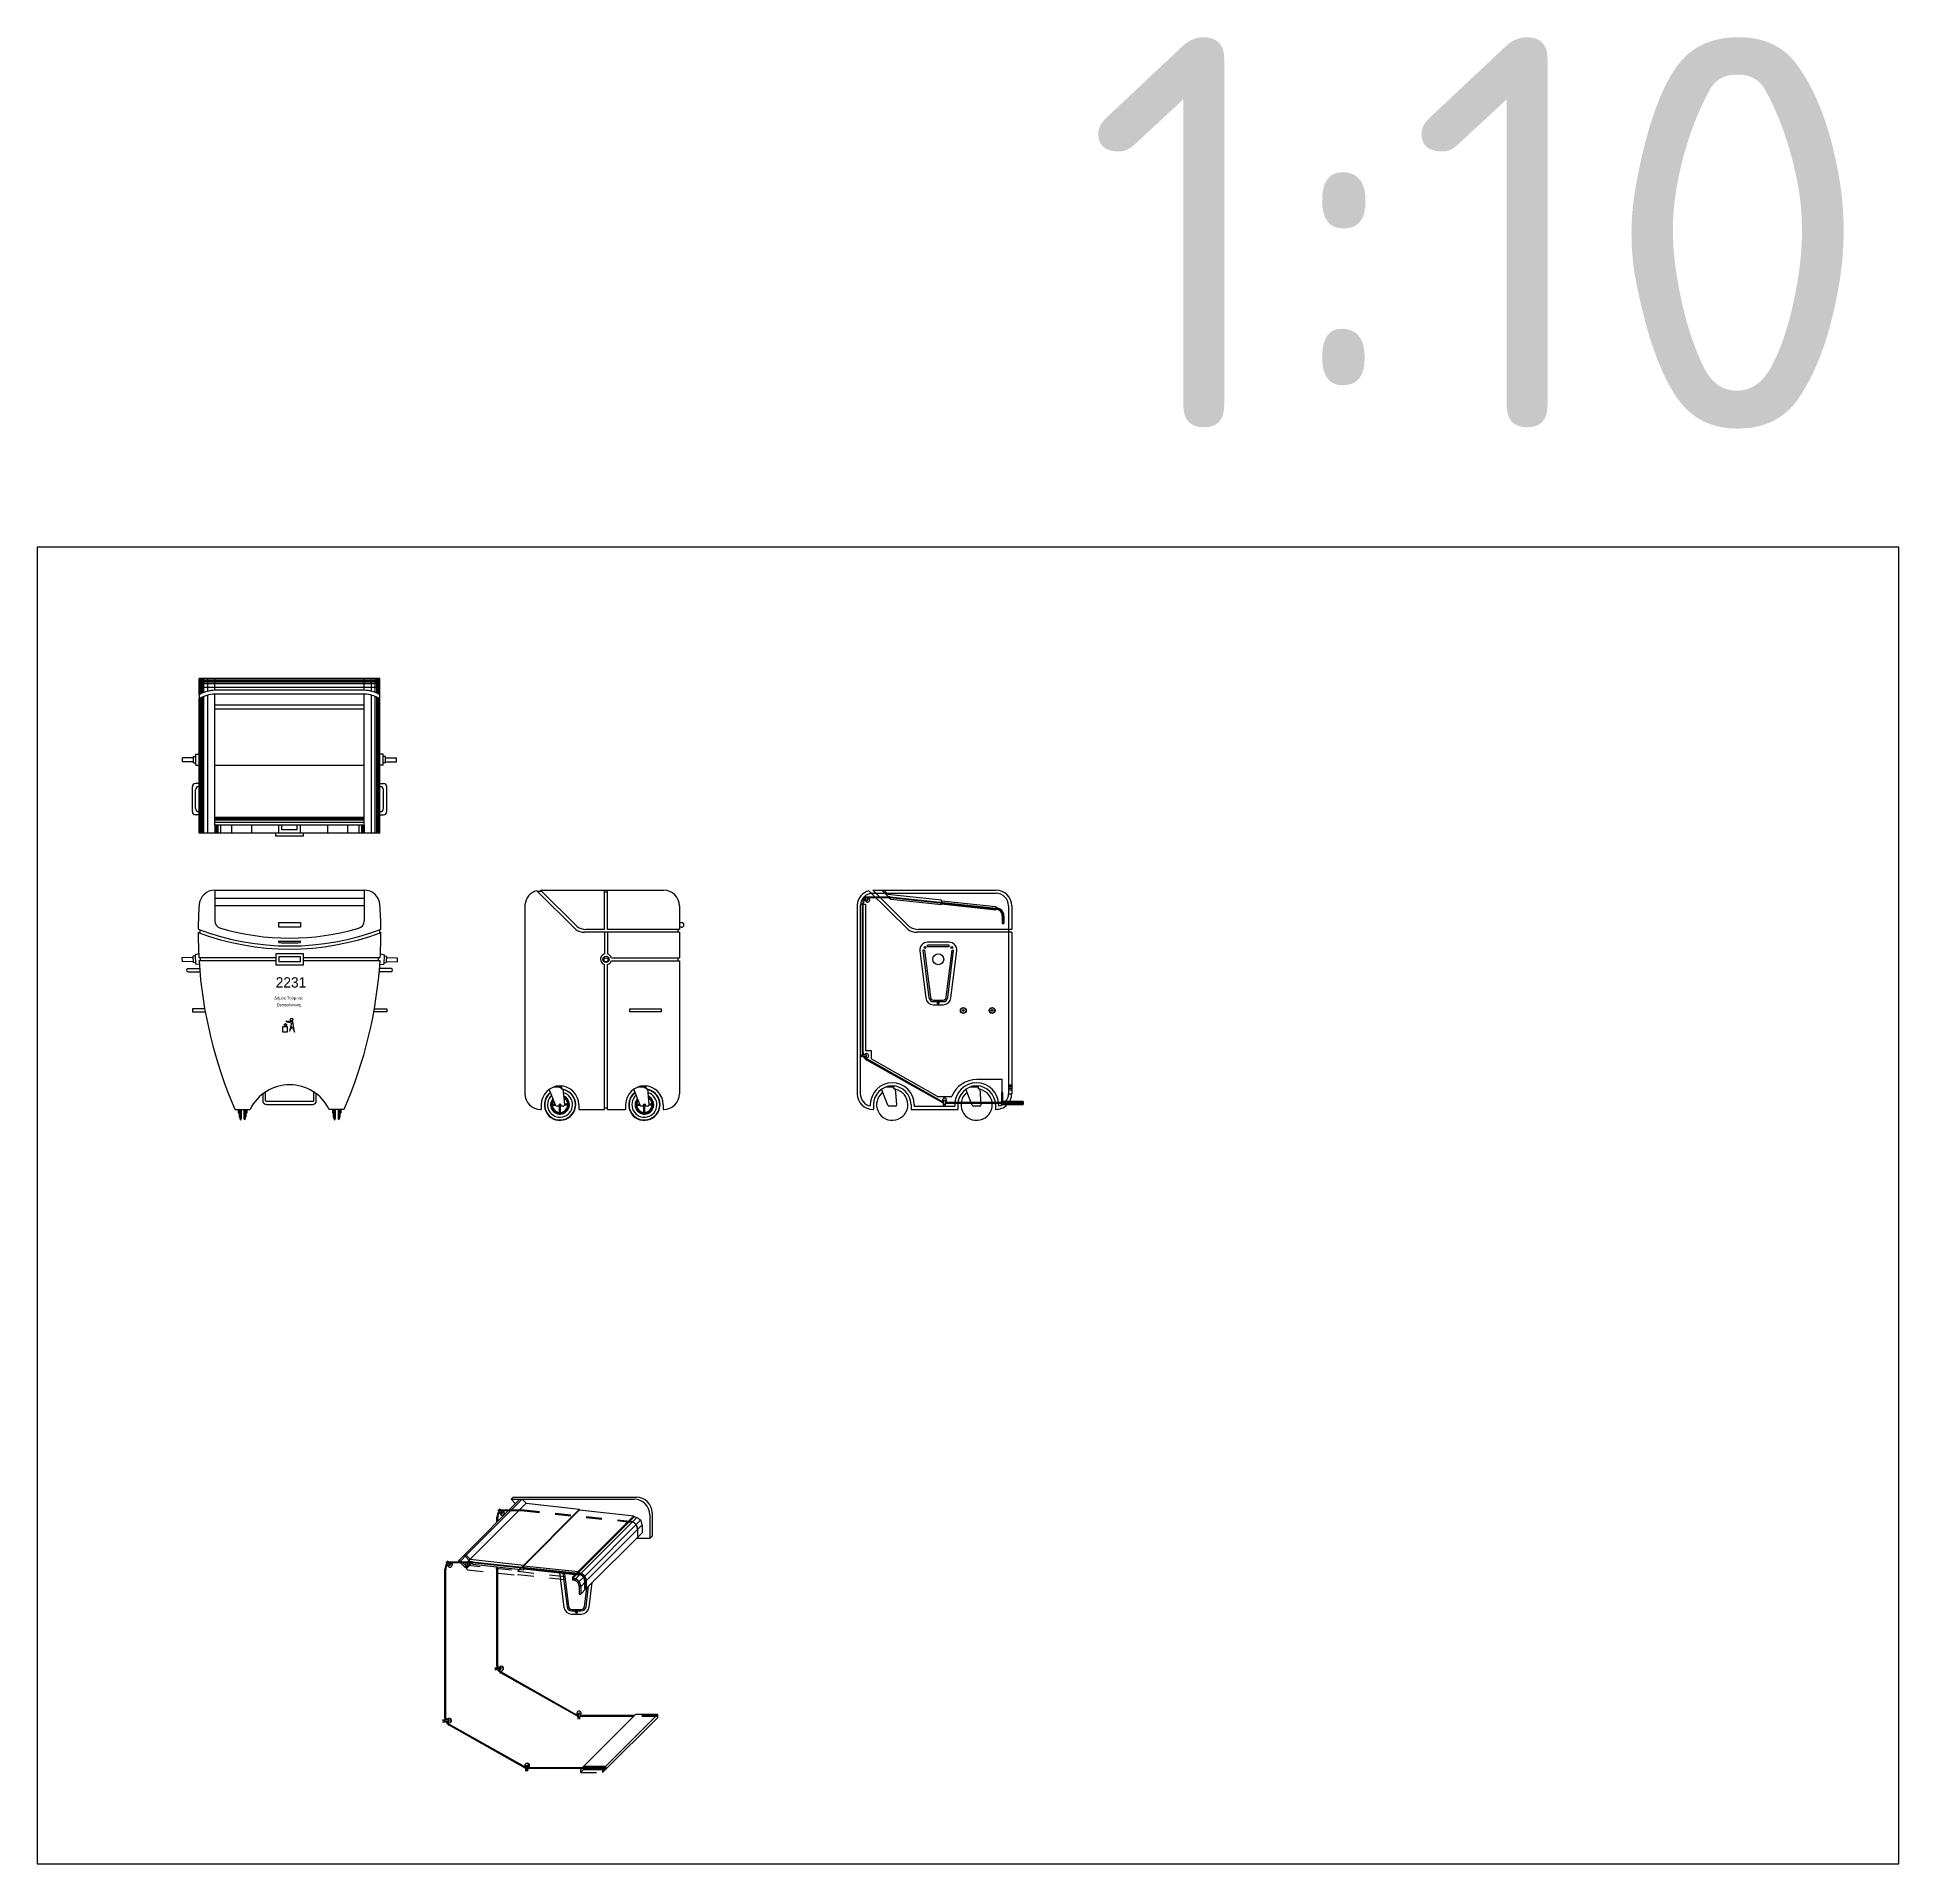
# Model space of a CAD drawing. Header units: millimetres. Extents: x 1077.9 to 1156.3, y 218.3 to 239.8.
# Drawn here: x 1111.66 to 1123.55, y 228.17 to 239.84 of the extents above; entities that cross this region are included whole.
import ezdxf

# ---------------------------------------------------------------- set-up
doc = ezdxf.new("R2010")
doc.units = ezdxf.units.MM
doc.linetypes.add('HIDDEN2', pattern=[4.7625, 3.175, -1.5875])
doc.styles.get("Standard").update_dxf_attribs({"font": 'isocpeur.ttf'})

msp = doc.modelspace()

# ---------------------------------------------------------------- texts
at = {"attachment_point": 1}
for s, insert, char_height, width in [('1:10', (1118.344, 239.838), 2.5, 4.12907), ('{\\fCentury Gothic|b0|i0|c161|p34;2231}', (1113.18, 233.833), 0.06562, 0.0093), ('{\\fCentury Gothic|b0|i0|c161|p34;Δήμος Τούμπας}', (1113.171, 233.71), 0.01875, 0.35718), ('{\\fCentury Gothic|b0|i0|c161|p34;Θεσσαλονικη}', (1113.186, 233.666), 0.01875, 0.00266)]:
    msp.add_mtext(s, dxfattribs=dict(at, insert=insert, char_height=char_height, width=width))

# ---------------------------------------------------------------- linework, layer by layer
for p, q in [((1112.691, 235.638), (1112.691, 235.741)), ((1113.846, 235.741), (1112.691, 235.741)), ((1112.691, 235.732), (1113.846, 235.732)), ((1112.691, 235.728), (1113.846, 235.728)), ((1112.691, 235.719), (1113.846, 235.719)), ((1112.691, 235.709), (1113.846, 235.709)), ((1112.691, 235.686), (1113.846, 235.686)), ((1112.697, 235.641), (1112.697, 235.741)), ((1112.7, 235.642), (1112.7, 235.741)), ((1112.703, 235.644), (1112.703, 235.741)), ((1112.712, 235.649), (1112.712, 235.741)), ((1112.722, 235.653), (1112.722, 235.741)), ((1112.746, 235.66), (1112.746, 235.741)), ((1112.791, 235.666), (1112.791, 235.741)), ((1113.746, 235.666), (1113.746, 235.741)), ((1113.791, 235.66), (1113.791, 235.741)), ((1113.815, 235.653), (1113.815, 235.741)), ((1113.825, 235.649), (1113.825, 235.741)), ((1113.834, 235.644), (1113.834, 235.741)), ((1113.837, 235.642), (1113.837, 235.741)), ((1113.84, 235.641), (1113.84, 235.741)), ((1113.846, 234.754), (1113.846, 235.741)), ((1112.691, 235.638), (1112.691, 235.613)), ((1112.691, 234.754), (1112.691, 235.613)), ((1112.7, 234.754), (1112.7, 235.617)), ((1112.703, 234.754), (1112.703, 235.619)), ((1112.712, 234.754), (1112.712, 235.624)), ((1112.722, 234.754), (1112.722, 235.628)), ((1112.746, 234.754), (1112.746, 235.635)), ((1112.791, 235.57), (1112.791, 235.641)), ((1113.746, 235.57), (1113.746, 235.641)), ((1113.791, 234.754), (1113.791, 235.635)), ((1113.815, 234.754), (1113.815, 235.628)), ((1113.825, 234.754), (1113.825, 235.624)), ((1113.834, 234.754), (1113.834, 235.619)), ((1113.837, 234.754), (1113.837, 235.617)), ((1112.691, 235.071), (1112.668, 235.071)), ((1113.846, 235.071), (1113.869, 235.071)), ((1112.648, 234.891), (1112.648, 235.051)), ((1112.668, 234.911), (1112.668, 235.031)), ((1112.691, 235.051), (1112.688, 235.051)), ((1113.846, 235.051), (1113.849, 235.051)), ((1113.869, 234.911), (1113.869, 235.031)), ((1113.889, 234.891), (1113.889, 235.051)), ((1112.691, 234.871), (1112.668, 234.871)), ((1112.691, 234.891), (1112.688, 234.891)), ((1113.746, 234.854), (1112.791, 234.854)), ((1113.746, 234.845), (1112.791, 234.845)), ((1113.746, 234.837), (1112.791, 234.837)), ((1113.846, 234.891), (1113.849, 234.891)), ((1113.846, 234.871), (1113.869, 234.871)), ((1113.846, 234.754), (1112.691, 234.754)), ((1113.746, 234.821), (1112.791, 234.821)), ((1112.791, 234.804), (1112.791, 234.754)), ((1112.795, 234.804), (1112.795, 234.754)), ((1112.801, 234.804), (1112.801, 234.754)), ((1112.81, 234.804), (1112.81, 234.754)), ((1112.827, 234.804), (1112.827, 234.754)), ((1112.898, 234.804), (1112.898, 234.754)), ((1113.026, 234.804), (1113.026, 234.754)), ((1113.18, 234.734), (1113.18, 234.754)), ((1113.358, 234.734), (1113.18, 234.734)), ((1113.199, 234.754), (1113.199, 234.804)), ((1113.219, 234.774), (1113.219, 234.804)), ((1113.318, 234.774), (1113.219, 234.774)), ((1113.318, 234.774), (1113.318, 234.804)), ((1113.338, 234.754), (1113.338, 234.804)), ((1113.358, 234.734), (1113.358, 234.754)), ((1113.511, 234.804), (1113.511, 234.754)), ((1113.639, 234.804), (1113.639, 234.754)), ((1113.71, 234.804), (1113.71, 234.754)), ((1113.727, 234.804), (1113.727, 234.754)), ((1113.736, 234.804), (1113.736, 234.754)), ((1113.742, 234.804), (1113.742, 234.754)), ((1113.746, 234.804), (1113.746, 234.754)), ((1112.791, 234.389), (1113.746, 234.389)), ((1112.791, 234.389), (1112.791, 234.194)), ((1113.746, 234.389), (1113.746, 234.194)), ((1114.847, 234.386), (1115.096, 234.137)), ((1114.851, 234.382), (1114.879, 234.382)), ((1114.872, 234.389), (1115.659, 234.389)), ((1114.872, 234.389), (1115.105, 234.157)), ((1115.28, 234.139), (1115.28, 234.389)), ((1115.28, 234.379), (1115.3, 234.379)), ((1115.3, 234.139), (1115.3, 234.389)), ((1116.943, 234.354), (1116.947, 234.35)), ((1116.969, 234.386), (1117.219, 234.137)), ((1116.986, 234.369), (1117.781, 234.369)), ((1116.994, 234.389), (1117.781, 234.389)), ((1116.994, 234.389), (1117.227, 234.157)), ((1117.051, 234.389), (1117.091, 234.349)), ((1117.065, 234.389), (1117.09, 234.364)), ((1117.09, 234.364), (1117.432, 234.327)), ((1112.791, 234.339), (1113.746, 234.339)), ((1113.746, 234.289), (1112.791, 234.289)), ((1114.772, 234.296), (1114.772, 233.089)), ((1115.759, 234.289), (1115.759, 234.139)), ((1116.894, 234.296), (1116.894, 233.089)), ((1116.914, 234.295), (1116.914, 233.089)), ((1116.928, 234.3), (1116.915, 234.3)), ((1116.933, 234.3), (1116.947, 234.3)), ((1116.934, 234.345), (1116.938, 234.341)), ((1116.938, 234.341), (1116.947, 234.35)), ((1116.939, 234.341), (1116.947, 234.349)), ((1116.956, 234.324), (1116.939, 234.341)), ((1116.964, 234.332), (1116.947, 234.349)), ((1116.947, 234.3), (1116.947, 233.365)), ((1116.959, 234.324), (1116.964, 234.329)), ((1117.091, 234.349), (1117.102, 234.349)), ((1117.099, 234.341), (1117.108, 234.332)), ((1117.102, 234.341), (1117.099, 234.341)), ((1117.102, 234.349), (1117.102, 234.341)), ((1117.108, 234.332), (1117.432, 234.297)), ((1117.432, 234.297), (1117.432, 234.327)), ((1117.432, 234.322), (1117.779, 234.284)), ((1117.432, 234.302), (1117.779, 234.264)), ((1117.779, 234.284), (1117.779, 234.264)), ((1117.795, 234.264), (1117.798, 234.273)), ((1117.813, 234.25), (1117.821, 234.256)), ((1117.861, 234.289), (1117.861, 233.089)), ((1117.881, 234.289), (1117.881, 234.139)), ((1112.695, 234.137), (1112.695, 234.116)), ((1113.199, 234.152), (1113.199, 234.182)), ((1113.199, 234.182), (1113.338, 234.182)), ((1113.338, 234.152), (1113.199, 234.152)), ((1113.271, 234.152), (1113.271, 234.152)), ((1113.338, 234.182), (1113.338, 234.152)), ((1113.842, 234.137), (1113.842, 234.116)), ((1115.759, 234.12), (1115.152, 234.12)), ((1115.28, 234.139), (1115.161, 234.139)), ((1115.28, 234.12), (1115.28, 233.982)), ((1115.759, 234.139), (1115.3, 234.139)), ((1115.3, 234.12), (1115.3, 233.982)), ((1115.748, 234.139), (1115.748, 234.12)), ((1115.759, 234.12), (1115.759, 233.958)), ((1117.881, 234.12), (1117.275, 234.12)), ((1117.881, 234.139), (1117.283, 234.139)), ((1117.821, 234.226), (1117.821, 234.176)), ((1117.821, 234.226), (1117.831, 234.226)), ((1117.821, 234.176), (1117.831, 234.176)), ((1117.831, 234.226), (1117.831, 234.176)), ((1117.881, 234.12), (1117.881, 233.089)), ((1113.199, 234.055), (1113.199, 234.065)), ((1113.338, 234.055), (1113.338, 234.065)), ((1117.324, 234.007), (1117.314, 234.007)), ((1117.323, 234.019), (1117.331, 234.027)), ((1117.344, 234.027), (1117.344, 234.037)), ((1117.481, 234.027), (1117.481, 234.037)), ((1117.502, 234.019), (1117.494, 234.027)), ((1117.5, 234.005), (1117.51, 234.005)), ((1112.651, 233.959), (1112.581, 233.957)), ((1112.581, 233.957), (1112.582, 233.931)), ((1112.652, 233.934), (1112.582, 233.931)), ((1112.62, 233.888), (1112.694, 233.888)), ((1112.665, 233.97), (1112.651, 233.967)), ((1112.651, 233.967), (1112.652, 233.927)), ((1112.667, 233.925), (1112.652, 233.927)), ((1112.688, 233.982), (1112.665, 233.977)), ((1112.665, 233.977), (1112.667, 233.917)), ((1112.692, 233.914), (1112.667, 233.917)), ((1113.18, 233.958), (1112.689, 233.958)), ((1113.18, 233.938), (1112.69, 233.938)), ((1112.7, 233.938), (1112.7, 233.958)), ((1113.848, 233.958), (1113.358, 233.958)), ((1113.847, 233.938), (1113.358, 233.938)), ((1113.837, 233.938), (1113.837, 233.958)), ((1113.917, 233.888), (1113.843, 233.888)), ((1113.845, 233.914), (1113.87, 233.917)), ((1113.849, 233.982), (1113.872, 233.977)), ((1113.872, 233.977), (1113.87, 233.917)), ((1113.87, 233.925), (1113.885, 233.927)), ((1113.872, 233.97), (1113.887, 233.967)), ((1113.887, 233.967), (1113.885, 233.927)), ((1113.885, 233.934), (1113.955, 233.931)), ((1113.886, 233.959), (1113.956, 233.957)), ((1113.956, 233.957), (1113.955, 233.931)), ((1115.28, 232.989), (1115.28, 233.915)), ((1115.3, 232.989), (1115.3, 233.915)), ((1115.324, 233.958), (1115.759, 233.958)), ((1115.324, 233.938), (1115.759, 233.938)), ((1115.749, 233.958), (1115.749, 233.938)), ((1115.759, 233.938), (1115.759, 233.089)), ((1112.62, 233.868), (1112.695, 233.868)), ((1113.917, 233.868), (1113.842, 233.868)), ((1117.408, 233.664), (1117.416, 233.672)), ((1117.568, 233.617), (1117.576, 233.625)), ((1117.752, 233.617), (1117.76, 233.625)), ((1116.914, 233.338), (1116.926, 233.338)), ((1116.914, 233.326), (1116.926, 233.326)), ((1116.926, 233.338), (1116.926, 233.326)), ((1116.952, 233.338), (1116.927, 233.338)), ((1116.927, 233.338), (1116.927, 233.326)), ((1116.952, 233.326), (1116.927, 233.326)), ((1116.947, 233.365), (1116.984, 233.365)), ((1116.954, 233.336), (1116.954, 233.328)), ((1116.984, 233.365), (1116.984, 233.311)), ((1117.658, 233.181), (1117.82, 233.181)), ((1117.82, 233.096), (1117.82, 233.181)), ((1113.099, 233.035), (1113.099, 233.089)), ((1113.115, 233.044), (1113.115, 233.1)), ((1113.423, 233.044), (1113.423, 233.1)), ((1113.438, 233.035), (1113.438, 233.089)), ((1114.967, 233.016), (1114.927, 233.118)), ((1115.006, 233.131), (1114.952, 233.131)), ((1114.995, 233.134), (1114.962, 233.134)), ((1115.006, 233.136), (1114.966, 233.136)), ((1115.006, 233.136), (1114.969, 233.136)), ((1115.008, 233.137), (1114.973, 233.137)), ((1115.006, 233.136), (1115.006, 233.136)), ((1115.006, 233.136), (1115.008, 233.136)), ((1115.006, 233.121), (1115.006, 233.131)), ((1115.006, 233.121), (1115.017, 233.121)), ((1115.008, 233.137), (1115.008, 233.139)), ((1115.008, 233.136), (1115.008, 233.139)), ((1115.026, 233.019), (1115.017, 233.121)), ((1115.507, 233.016), (1115.467, 233.118)), ((1115.546, 233.131), (1115.491, 233.131)), ((1115.534, 233.134), (1115.501, 233.134)), ((1115.546, 233.136), (1115.505, 233.136)), ((1115.546, 233.136), (1115.508, 233.136)), ((1115.547, 233.137), (1115.512, 233.137)), ((1115.546, 233.136), (1115.546, 233.136)), ((1115.546, 233.136), (1115.548, 233.136)), ((1115.546, 233.121), (1115.546, 233.131)), ((1115.546, 233.121), (1115.556, 233.121)), ((1115.547, 233.137), (1115.547, 233.139)), ((1115.548, 233.136), (1115.548, 233.139)), ((1115.565, 233.019), (1115.556, 233.121)), ((1117.089, 233.016), (1117.049, 233.118)), ((1117.129, 233.131), (1117.074, 233.131)), ((1117.117, 233.134), (1117.084, 233.134)), ((1117.129, 233.136), (1117.088, 233.136)), ((1117.129, 233.136), (1117.129, 233.136)), ((1117.129, 233.136), (1117.13, 233.136)), ((1117.129, 233.121), (1117.129, 233.131)), ((1117.129, 233.121), (1117.139, 233.121)), ((1117.13, 233.136), (1117.13, 233.139)), ((1117.148, 233.019), (1117.139, 233.121)), ((1117.406, 233.072), (1117.499, 233.072)), ((1117.446, 233.045), (1117.446, 233.022)), ((1117.448, 233.047), (1117.456, 233.047)), ((1117.458, 233.045), (1117.458, 233.022)), ((1117.629, 233.016), (1117.589, 233.118)), ((1117.668, 233.131), (1117.613, 233.131)), ((1117.657, 233.134), (1117.623, 233.134)), ((1117.668, 233.136), (1117.627, 233.136)), ((1117.668, 233.136), (1117.668, 233.136)), ((1117.668, 233.136), (1117.67, 233.136)), ((1117.668, 233.121), (1117.668, 233.131)), ((1117.668, 233.121), (1117.679, 233.121)), ((1117.67, 233.136), (1117.67, 233.139)), ((1117.687, 233.019), (1117.679, 233.121)), ((1117.861, 233.146), (1117.881, 233.146)), ((1117.861, 233.144), (1117.881, 233.144)), ((1117.861, 233.141), (1117.881, 233.141)), ((1117.861, 233.135), (1117.881, 233.135)), ((1117.861, 233.125), (1117.881, 233.125)), ((1117.861, 233.113), (1117.881, 233.113)), ((1117.861, 233.089), (1117.881, 233.089)), ((1112.92, 232.989), (1113.016, 232.989)), ((1112.94, 232.989), (1112.94, 232.969)), ((1112.94, 232.969), (1112.947, 232.961)), ((1112.947, 232.989), (1112.947, 232.941)), ((1112.947, 232.941), (1112.95, 232.937)), ((1112.95, 232.989), (1112.95, 232.933)), ((1112.95, 232.933), (1112.955, 232.919)), ((1112.956, 232.989), (1112.956, 232.936)), ((1112.959, 232.989), (1112.959, 232.926)), ((1112.977, 232.989), (1112.977, 232.926)), ((1112.98, 232.989), (1112.98, 232.936)), ((1112.986, 232.933), (1112.981, 232.919)), ((1112.986, 232.989), (1112.986, 232.933)), ((1112.989, 232.941), (1112.986, 232.937)), ((1112.989, 232.989), (1112.989, 232.941)), ((1112.996, 232.969), (1112.989, 232.961)), ((1112.996, 232.989), (1112.996, 232.969)), ((1113.414, 233.039), (1113.124, 233.039)), ((1113.13, 233.019), (1113.413, 233.019)), ((1113.617, 232.989), (1113.521, 232.989)), ((1113.542, 232.989), (1113.542, 232.969)), ((1113.542, 232.969), (1113.548, 232.961)), ((1113.548, 232.989), (1113.548, 232.941)), ((1113.548, 232.941), (1113.551, 232.937)), ((1113.551, 232.989), (1113.551, 232.933)), ((1113.551, 232.933), (1113.556, 232.919)), ((1113.557, 232.989), (1113.557, 232.936)), ((1113.56, 232.989), (1113.56, 232.926)), ((1113.578, 232.989), (1113.578, 232.926)), ((1113.582, 232.989), (1113.582, 232.936)), ((1113.587, 232.933), (1113.582, 232.919)), ((1113.587, 232.989), (1113.587, 232.933)), ((1113.59, 232.941), (1113.587, 232.937)), ((1113.59, 232.989), (1113.59, 232.941)), ((1113.597, 232.969), (1113.59, 232.961)), ((1113.597, 232.989), (1113.597, 232.969)), ((1114.872, 232.989), (1114.876, 232.989)), ((1114.876, 233.019), (1114.876, 232.989)), ((1114.941, 233.022), (1114.965, 233.022)), ((1114.941, 233.021), (1114.965, 233.021)), ((1114.941, 233.017), (1114.967, 233.017)), ((1114.941, 233.016), (1114.967, 233.016)), ((1115.016, 233.009), (1114.977, 233.009)), ((1114.993, 232.965), (1114.993, 233.009)), ((1114.994, 232.964), (1114.994, 233.009)), ((1114.998, 232.964), (1114.998, 233.009)), ((1114.999, 232.965), (1114.999, 233.009)), ((1115.051, 233.016), (1115.025, 233.016)), ((1115.051, 233.022), (1115.026, 233.022)), ((1115.051, 233.021), (1115.026, 233.021)), ((1115.051, 233.017), (1115.026, 233.017)), ((1115.116, 233.019), (1115.116, 232.989)), ((1115.116, 232.989), (1115.28, 232.989)), ((1115.28, 232.999), (1115.3, 232.999)), ((1115.3, 232.989), (1115.415, 232.989)), ((1115.415, 233.019), (1115.415, 232.989)), ((1115.48, 233.022), (1115.504, 233.022)), ((1115.48, 233.021), (1115.505, 233.021)), ((1115.48, 233.017), (1115.506, 233.017)), ((1115.48, 233.016), (1115.507, 233.016)), ((1115.555, 233.009), (1115.516, 233.009)), ((1115.532, 232.965), (1115.532, 233.009)), ((1115.533, 232.964), (1115.533, 233.009)), ((1115.537, 232.964), (1115.537, 233.009)), ((1115.538, 232.965), (1115.538, 233.009)), ((1115.59, 233.022), (1115.565, 233.022)), ((1115.59, 233.021), (1115.565, 233.021)), ((1115.59, 233.017), (1115.565, 233.017)), ((1115.59, 233.016), (1115.565, 233.016)), ((1115.655, 233.019), (1115.655, 232.989)), ((1115.655, 232.989), (1115.659, 232.989)), ((1116.978, 233.019), (1116.978, 233.011)), ((1116.994, 232.989), (1116.998, 232.989)), ((1116.998, 233.019), (1116.998, 232.989)), ((1117.138, 233.009), (1117.099, 233.009)), ((1117.238, 233.019), (1117.238, 232.989)), ((1117.238, 232.989), (1117.537, 232.989)), ((1117.258, 233.019), (1117.258, 233.009)), ((1117.258, 233.009), (1117.517, 233.009)), ((1117.446, 233.022), (1117.458, 233.022)), ((1117.446, 233.009), (1117.446, 233.021)), ((1117.446, 233.021), (1117.458, 233.021)), ((1117.458, 233.009), (1117.458, 233.021)), ((1117.517, 233.019), (1117.517, 233.009)), ((1117.537, 233.019), (1117.537, 232.989)), ((1117.677, 233.009), (1117.638, 233.009)), ((1117.777, 233.019), (1117.777, 232.989)), ((1117.797, 233.019), (1117.797, 233.011)), ((1117.954, 233.039), (1117.815, 233.039)), ((1117.815, 233.019), (1117.815, 233.039)), ((1117.815, 233.019), (1117.954, 233.019)), ((1117.954, 233.039), (1117.954, 233.019)), ((1114.383, 230.141), (1114.74, 230.498)), ((1114.397, 230.141), (1114.754, 230.498)), ((1114.422, 230.116), (1114.779, 230.473)), ((1114.599, 230.429), (1114.603, 230.425)), ((1114.603, 230.425), (1114.611, 230.434)), ((1114.604, 230.425), (1114.612, 230.433)), ((1114.605, 230.436), (1114.609, 230.432)), ((1114.607, 230.438), (1114.611, 230.434)), ((1114.627, 230.414), (1114.61, 230.431)), ((1114.611, 230.433), (1114.611, 230.432)), ((1114.629, 230.416), (1114.612, 230.433)), ((1114.683, 230.498), (1114.697, 230.512)), ((1114.683, 230.498), (1115.47, 230.498)), ((1114.683, 230.498), (1114.711, 230.469)), ((1114.697, 230.512), (1115.484, 230.512)), ((1114.74, 230.498), (1114.754, 230.498)), ((1114.754, 230.498), (1114.779, 230.473)), ((1114.764, 230.078), (1115.121, 230.435)), ((1114.764, 230.073), (1115.121, 230.43)), ((1114.779, 230.473), (1115.121, 230.435)), ((1115.121, 230.43), (1115.121, 230.435)), ((1115.121, 230.43), (1115.468, 230.393)), ((1114.621, 230.407), (1114.604, 230.425)), ((1114.624, 230.407), (1114.629, 230.413)), ((1114.636, 230.401), (1114.637, 230.403)), ((1115.111, 230.036), (1115.468, 230.393)), ((1115.111, 230.028), (1115.468, 230.384)), ((1115.13, 230.025), (1115.487, 230.381)), ((1115.154, 230.007), (1115.511, 230.364)), ((1115.163, 229.978), (1115.52, 230.334)), ((1115.468, 230.384), (1115.468, 230.393)), ((1115.52, 230.334), (1115.52, 230.284)), ((1115.57, 230.398), (1115.57, 230.248)), ((1115.584, 230.412), (1115.584, 230.262)), ((1115.163, 229.928), (1115.52, 230.284)), ((1115.57, 230.248), (1115.483, 230.248)), ((1115.57, 230.248), (1115.584, 230.262)), ((1114.266, 230.097), (1114.27, 230.093)), ((1114.27, 230.093), (1114.279, 230.101)), ((1114.271, 230.092), (1114.28, 230.1)), ((1114.288, 230.075), (1114.271, 230.092)), ((1114.273, 230.103), (1114.277, 230.099)), ((1114.275, 230.105), (1114.279, 230.101)), ((1114.278, 230.1), (1114.279, 230.1)), ((1114.295, 230.081), (1114.278, 230.098)), ((1114.297, 230.083), (1114.28, 230.1)), ((1114.291, 230.075), (1114.297, 230.08)), ((1114.383, 230.141), (1114.423, 230.101)), ((1114.383, 230.141), (1114.397, 230.141)), ((1114.397, 230.141), (1114.422, 230.116)), ((1114.422, 230.116), (1114.764, 230.078)), ((1114.423, 230.101), (1114.434, 230.101)), ((1114.431, 230.092), (1114.44, 230.084)), ((1114.434, 230.092), (1114.431, 230.092)), ((1114.434, 230.101), (1114.434, 230.092)), ((1114.44, 230.084), (1114.764, 230.048)), ((1114.764, 230.048), (1114.764, 230.078)), ((1114.764, 230.073), (1115.111, 230.036)), ((1114.303, 230.068), (1114.305, 230.07)), ((1114.764, 230.053), (1115.111, 230.016)), ((1115.111, 230.036), (1115.111, 230.016)), ((1115.127, 230.015), (1115.13, 230.025)), ((1115.146, 230.001), (1115.154, 230.007)), ((1115.153, 229.978), (1115.153, 229.928)), ((1115.153, 229.978), (1115.163, 229.978)), ((1115.163, 229.978), (1115.163, 229.928)), ((1115.153, 229.928), (1115.163, 229.928)), ((1115.097, 229.772), (1115.105, 229.78)), ((1114.579, 229.421), (1114.591, 229.421)), ((1114.579, 229.42), (1114.591, 229.42)), ((1114.579, 229.41), (1114.591, 229.41)), ((1114.591, 229.421), (1114.591, 229.41)), ((1114.591, 229.419), (1114.592, 229.419)), ((1114.617, 229.421), (1114.592, 229.421)), ((1114.592, 229.421), (1114.592, 229.41)), ((1114.617, 229.42), (1114.592, 229.42)), ((1114.617, 229.41), (1114.592, 229.41)), ((1114.619, 229.419), (1114.619, 229.412)), ((1115.111, 229.129), (1115.111, 229.106)), ((1115.113, 229.131), (1115.121, 229.131)), ((1115.123, 229.129), (1115.123, 229.106)), ((1115.147, 228.791), (1115.479, 229.123)), ((1115.286, 228.791), (1115.618, 229.123)), ((1115.618, 229.123), (1115.479, 229.123)), ((1115.618, 229.123), (1115.618, 229.103)), ((1114.246, 229.089), (1114.258, 229.089)), ((1114.246, 229.087), (1114.258, 229.087)), ((1114.246, 229.077), (1114.258, 229.077)), ((1114.258, 229.089), (1114.258, 229.077)), ((1114.258, 229.087), (1114.259, 229.087)), ((1114.284, 229.089), (1114.259, 229.089)), ((1114.259, 229.089), (1114.259, 229.077)), ((1114.284, 229.087), (1114.259, 229.087)), ((1114.284, 229.077), (1114.259, 229.077)), ((1114.286, 229.087), (1114.286, 229.079)), ((1115.111, 229.106), (1115.123, 229.106)), ((1115.111, 229.093), (1115.111, 229.105)), ((1115.111, 229.105), (1115.123, 229.105)), ((1115.123, 229.093), (1115.123, 229.105)), ((1115.286, 228.771), (1115.618, 229.103)), ((1114.778, 228.796), (1114.778, 228.773)), ((1114.778, 228.773), (1114.79, 228.773)), ((1114.778, 228.761), (1114.778, 228.772)), ((1114.778, 228.772), (1114.79, 228.772)), ((1114.78, 228.798), (1114.788, 228.798)), ((1114.786, 228.796), (1114.786, 228.773)), ((1114.786, 228.761), (1114.786, 228.772)), ((1114.79, 228.796), (1114.79, 228.773)), ((1114.79, 228.761), (1114.79, 228.772)), ((1115.286, 228.791), (1115.147, 228.791)), ((1115.147, 228.771), (1115.147, 228.791)), ((1115.147, 228.771), (1115.286, 228.771)), ((1115.286, 228.791), (1115.286, 228.771))]:
    msp.add_line(p, q)
at = {"color": 1}
for p, q in [((1113.746, 235.666), (1112.791, 235.666)), ((1113.746, 235.641), (1112.791, 235.641)), ((1113.746, 235.57), (1112.791, 235.57)), ((1112.791, 234.804), (1112.791, 235.57)), ((1113.746, 235.545), (1112.791, 235.545)), ((1113.746, 234.804), (1113.746, 235.57)), ((1112.791, 235.187), (1113.746, 235.187)), ((1113.746, 234.804), (1112.791, 234.804))]:
    msp.add_line(p, q, dxfattribs=at)
at = {"color": 0}
for p, q in [((1112.655, 235.235), (1112.585, 235.235)), ((1112.585, 235.21), (1112.585, 235.235)), ((1112.655, 235.21), (1112.585, 235.21)), ((1112.655, 235.203), (1112.655, 235.243)), ((1112.655, 235.243), (1112.67, 235.243)), ((1112.655, 235.203), (1112.67, 235.203)), ((1112.67, 235.188), (1112.67, 235.258)), ((1112.67, 235.258), (1112.691, 235.258)), ((1112.67, 235.188), (1112.691, 235.188)), ((1112.691, 235.188), (1112.691, 235.258)), ((1113.846, 235.188), (1113.846, 235.258)), ((1113.867, 235.258), (1113.846, 235.258)), ((1113.867, 235.188), (1113.846, 235.188)), ((1113.867, 235.188), (1113.867, 235.258)), ((1113.882, 235.243), (1113.867, 235.243)), ((1113.882, 235.203), (1113.867, 235.203)), ((1113.882, 235.203), (1113.882, 235.243)), ((1113.882, 235.235), (1113.952, 235.235)), ((1113.882, 235.21), (1113.952, 235.21)), ((1113.952, 235.21), (1113.952, 235.235)), ((1117.406, 233.072), (1116.984, 233.311))]:
    msp.add_line(p, q, dxfattribs=at)
at = {"color": 3}
for p, q in [((1116.928, 233.349), (1116.928, 234.3)), ((1116.933, 233.352), (1116.933, 234.3)), ((1116.953, 234.347), (1117.102, 234.347)), ((1116.954, 234.342), (1117.102, 234.342)), ((1117.102, 234.347), (1117.779, 234.275)), ((1117.102, 234.342), (1117.779, 234.27)), ((1117.826, 234.226), (1117.826, 234.176)), ((1117.442, 233.03), (1116.956, 233.304)), ((1117.443, 233.035), (1116.959, 233.309)), ((1117.954, 233.032), (1117.458, 233.032)), ((1117.954, 233.027), (1117.458, 233.027)), ((1114.617, 230.431), (1114.673, 230.431)), ((1114.593, 230.351), (1114.593, 230.384)), ((1114.598, 230.356), (1114.598, 230.38)), ((1114.599, 230.357), (1114.599, 230.38)), ((1114.618, 230.427), (1114.669, 230.427)), ((1114.619, 230.426), (1114.626, 230.426)), ((1114.619, 230.426), (1114.626, 230.426)), ((1114.629, 230.426), (1114.668, 230.426)), ((1114.285, 230.099), (1114.434, 230.099)), ((1114.285, 230.095), (1114.434, 230.095)), ((1114.286, 230.094), (1114.293, 230.094)), ((1114.297, 230.094), (1114.434, 230.094)), ((1114.434, 230.099), (1115.111, 230.026)), ((1114.434, 230.095), (1115.111, 230.022)), ((1114.434, 230.094), (1115.111, 230.021)), ((1114.261, 229.101), (1114.261, 230.051)), ((1114.266, 229.104), (1114.266, 230.048)), ((1114.267, 229.104), (1114.267, 230.048)), ((1114.593, 229.433), (1114.593, 230.067)), ((1114.598, 229.436), (1114.598, 230.066)), ((1114.599, 229.436), (1114.599, 230.066)), ((1115.157, 229.978), (1115.157, 229.928)), ((1115.158, 229.978), (1115.158, 229.928)), ((1115.107, 229.113), (1114.621, 229.388)), ((1115.108, 229.118), (1114.623, 229.393)), ((1114.774, 228.781), (1114.288, 229.056)), ((1114.775, 228.786), (1114.291, 229.06)), ((1115.472, 229.116), (1115.123, 229.116)), ((1115.467, 229.111), (1115.123, 229.111)), ((1115.286, 228.783), (1114.79, 228.783)), ((1115.286, 228.778), (1114.79, 228.778))]:
    msp.add_line(p, q, dxfattribs=at)
at = {"color": 1, "linetype": 'HIDDEN2', "ltscale": 0.001}
for p, q in [((1114.673, 230.431), (1114.766, 230.431)), ((1114.766, 230.431), (1115.444, 230.359)), ((1114.668, 230.426), (1114.766, 230.426)), ((1114.669, 230.427), (1114.766, 230.427)), ((1114.766, 230.426), (1115.444, 230.354)), ((1114.766, 230.425), (1115.444, 230.353)), ((1115.444, 230.353), (1115.444, 230.359)), ((1115.49, 230.31), (1115.49, 230.26)), ((1115.491, 230.31), (1115.491, 230.26)), ((1115.49, 230.26), (1115.491, 230.26)), ((1114.347, 230.105), (1114.383, 230.141)), ((1114.347, 230.105), (1114.387, 230.065)), ((1114.347, 230.105), (1114.362, 230.105)), ((1114.362, 230.105), (1114.397, 230.141)), ((1114.362, 230.105), (1114.387, 230.08)), ((1114.387, 230.08), (1114.422, 230.116)), ((1114.387, 230.065), (1114.423, 230.101)), ((1114.387, 230.08), (1114.729, 230.043)), ((1114.431, 230.092), (1114.396, 230.057)), ((1114.398, 230.065), (1114.434, 230.101)), ((1114.398, 230.057), (1114.434, 230.092)), ((1114.729, 230.043), (1114.764, 230.078)), ((1114.729, 230.038), (1114.764, 230.073)), ((1114.387, 230.065), (1114.398, 230.065)), ((1114.396, 230.057), (1114.405, 230.048)), ((1114.398, 230.057), (1114.396, 230.057)), ((1114.398, 230.065), (1114.398, 230.057)), ((1114.405, 230.048), (1114.729, 230.013)), ((1114.729, 230.038), (1114.729, 230.043)), ((1114.729, 230.038), (1115.076, 230)), ((1114.729, 230.018), (1115.076, 229.98)), ((1114.729, 230.013), (1114.729, 230.018)), ((1115.076, 230), (1115.111, 230.036)), ((1115.076, 229.992), (1115.111, 230.028)), ((1115.076, 230), (1115.076, 229.98)), ((1115.092, 229.98), (1115.095, 229.989)), ((1115.095, 229.989), (1115.13, 230.025)), ((1115.11, 229.966), (1115.118, 229.972)), ((1115.118, 229.972), (1115.154, 230.007)), ((1115.128, 229.942), (1115.163, 229.978)), ((1115.118, 229.942), (1115.118, 229.892)), ((1115.118, 229.942), (1115.128, 229.942)), ((1115.118, 229.892), (1115.128, 229.892)), ((1115.128, 229.942), (1115.128, 229.892)), ((1115.128, 229.892), (1115.163, 229.928)), ((1115.618, 229.111), (1115.467, 229.111)), ((1115.618, 229.116), (1115.472, 229.116)), ((1115.147, 228.791), (1115.129, 228.773)), ((1115.268, 228.773), (1115.129, 228.773)), ((1115.129, 228.753), (1115.129, 228.773)), ((1115.147, 228.771), (1115.129, 228.753)), ((1115.286, 228.791), (1115.268, 228.773)), ((1115.268, 228.773), (1115.268, 228.753)), ((1115.286, 228.771), (1115.268, 228.753)), ((1115.129, 228.753), (1115.268, 228.753))]:
    msp.add_line(p, q, dxfattribs=at)
for points in [[(1111.657, 228.17), (1123.547, 228.17), (1123.547, 236.58), (1111.657, 236.58)], [(1116.944, 234.347), (1116.941, 234.344), (1116.942, 234.343), (1116.945, 234.346)], [(1113.199, 233.933), (1113.338, 233.933), (1113.338, 233.963), (1113.199, 233.963)], [(1115.642, 233.611), (1115.442, 233.611), (1115.442, 233.631), (1115.642, 233.631)], [(1113.226, 233.519), (1113.254, 233.519), (1113.254, 233.482), (1113.226, 233.482)], [(1116.926, 233.33), (1116.926, 233.334), (1116.927, 233.334), (1116.927, 233.33)], [(1114.995, 233.136), (1115.006, 233.136), (1115.006, 233.131), (1114.995, 233.131)], [(1114.996, 233.131), (1115.005, 233.131), (1115.005, 233.127), (1114.996, 233.127)], [(1115.534, 233.136), (1115.545, 233.136), (1115.545, 233.131), (1115.534, 233.131)], [(1115.535, 233.131), (1115.544, 233.131), (1115.544, 233.127), (1115.535, 233.127)], [(1117.117, 233.136), (1117.128, 233.136), (1117.128, 233.131), (1117.117, 233.131)], [(1117.657, 233.136), (1117.667, 233.136), (1117.667, 233.131), (1117.657, 233.131)], [(1117.815, 233.039), (1117.825, 233.039), (1117.825, 233.096), (1117.815, 233.096)], [(1114.952, 233.021), (1114.952, 233.017), (1114.949, 233.017), (1114.949, 233.021)], [(1114.994, 232.976), (1114.998, 232.976), (1114.998, 232.973), (1114.994, 232.973)], [(1115.04, 233.021), (1115.04, 233.017), (1115.042, 233.017), (1115.042, 233.021)], [(1115.492, 233.021), (1115.492, 233.017), (1115.489, 233.017), (1115.489, 233.021)], [(1115.533, 232.976), (1115.537, 232.976), (1115.537, 232.973), (1115.533, 232.973)], [(1115.579, 233.021), (1115.579, 233.017), (1115.582, 233.017), (1115.582, 233.021)], [(1117.454, 233.021), (1117.45, 233.021), (1117.45, 233.022), (1117.454, 233.022)], [(1114.609, 230.431), (1114.606, 230.428), (1114.606, 230.427), (1114.609, 230.43)], [(1114.276, 230.098), (1114.273, 230.095), (1114.274, 230.095), (1114.277, 230.098)], [(1114.591, 229.413), (1114.591, 229.418), (1114.592, 229.418), (1114.592, 229.413)], [(1114.258, 229.081), (1114.258, 229.085), (1114.259, 229.085), (1114.259, 229.081)], [(1115.119, 229.105), (1115.115, 229.105), (1115.115, 229.106), (1115.119, 229.106)], [(1114.786, 228.772), (1114.782, 228.772), (1114.782, 228.773), (1114.786, 228.773)]]:
    msp.add_lwpolyline(points, close=True)
for points in [[(1115.759, 234.182), (1115.772, 234.182)], [(1115.772, 234.152), (1115.772, 234.152), (1115.759, 234.152)], [(1117.481, 234.037), (1117.344, 234.037)], [(1117.481, 234.027), (1117.344, 234.027)], [(1113.358, 233.938), (1113.358, 233.983), (1113.18, 233.983), (1113.18, 233.938)], [(1113.18, 233.938), (1113.18, 233.913), (1113.358, 233.913), (1113.358, 233.938)], [(1112.727, 233.631), (1112.648, 233.631), (1112.648, 233.611), (1112.73, 233.611)], [(1113.233, 233.53), (1113.243, 233.538), (1113.251, 233.53), (1113.249, 233.525), (1113.242, 233.523), (1113.238, 233.528), (1113.233, 233.53)], [(1113.29, 233.551), (1113.244, 233.551), (1113.281, 233.542), (1113.268, 233.488), (1113.285, 233.518), (1113.301, 233.482), (1113.29, 233.551)], [(1113.811, 233.631), (1113.889, 233.631), (1113.889, 233.611), (1113.807, 233.611)]]:
    msp.add_lwpolyline(points)
msp.add_lwpolyline([(1117.381, 233.657), (1117.443, 233.657, 0.378242), (1117.493, 233.701), (1117.53, 234.001, 0.451123), (1117.481, 234.057), (1117.344, 234.057, 0.451123), (1117.294, 234.001), (1117.332, 233.701, 0.378242)], format="xyb", close=True)
for points in [[(1117.314, 234.007, 0.031099), (1117.314, 234.003), (1117.352, 233.703, 0.378242), (1117.381, 233.677), (1117.443, 233.677, 0.378242), (1117.473, 233.703), (1117.51, 234.003, 0.010393), (1117.51, 234.005, 0.010393)], [(1117.324, 234.007, 0.031099), (1117.324, 234.005), (1117.362, 233.705, 0.378242), (1117.381, 233.687), (1117.443, 233.687, 0.378242), (1117.463, 233.705), (1117.5, 234.005)], [(1114.993, 230.028), (1115.021, 229.809, 0.378242), (1115.07, 229.765), (1115.132, 229.765, 0.378242), (1115.182, 229.809), (1115.201, 229.966)], [(1115.014, 230.026), (1115.041, 229.811, 0.378242), (1115.07, 229.785), (1115.132, 229.785, 0.378242), (1115.162, 229.811), (1115.178, 229.943)], [(1115.024, 230.025), (1115.051, 229.813, 0.378242), (1115.07, 229.795), (1115.132, 229.795, 0.378242), (1115.152, 229.813), (1115.167, 229.931)]]:
    msp.add_lwpolyline(points, format="xyb")
for centre, radius in [((1117.327, 234.023), 0.00569), ((1117.498, 234.023), 0.00569), ((1115.29, 233.948), 0.02), ((1115.29, 233.944), 0.0126), ((1117.412, 233.948), 0.035), ((1117.412, 233.668), 0.00569), ((1117.572, 233.621), 0.0187), ((1117.756, 233.621), 0.0187), ((1113.282, 233.563), 0.00798), ((1117.572, 233.621), 0.0167), ((1117.572, 233.621), 0.00569), ((1117.756, 233.621), 0.0167), ((1117.756, 233.621), 0.00569), ((1114.996, 233.019), 0.00566), ((1115.535, 233.019), 0.00566), ((1117.82, 233.029), 0.00297), ((1114.623, 230.412), 0.000931), ((1114.29, 230.079), 0.000931), ((1115.101, 229.776), 0.00569), ((1114.614, 229.415), 0.000931), ((1114.281, 229.083), 0.000931), ((1114.782, 228.795), 0.00123)]:
    msp.add_circle(centre, radius)
at = {"color": 1}
for centre, start, end in [((1112.795, 235.462), 91.1481, 120.6073), ((1113.742, 235.462), 59.3927, 88.8519), ((1112.795, 235.437), 91.1481, 120.6073), ((1113.742, 235.437), 59.3927, 88.8519)]:
    msp.add_arc(centre, 0.204, start, end, dxfattribs=at)
for centre, radius, start, end in [((1112.668, 235.051), 0.02, 90, 180), ((1113.869, 235.051), 0.02, 0, 90), ((1112.688, 235.031), 0.02, 90, 180), ((1113.849, 235.031), 0.02, 0, 90), ((1112.668, 234.891), 0.02, 180, 270), ((1112.688, 234.911), 0.02, 180, 270), ((1113.849, 234.911), 0.02, 270, 0), ((1113.869, 234.891), 0.02, 270, 0), ((1112.791, 234.289), 0.1, 90, 176.2516), ((1113.746, 234.289), 0.1, 3.7484, 90), ((1114.872, 234.289), 0.1, 104.4593, 176.2516), ((1115.659, 234.289), 0.1, 360, 90), ((1116.994, 234.289), 0.1, 104.4593, 176.2516), ((1116.995, 234.289), 0.0809, 96.3857, 175.6067), ((1117.781, 234.289), 0.1, 360, 90), ((1117.781, 234.289), 0.08, 360, 90), ((1115.489, 234.113), 2.804, 176.2516, 179.4231), ((1111.048, 234.113), 2.804, 0.5769, 3.7484), ((1116.961, 234.327), 0.0138, 160.3322, 109.6678), ((1116.958, 234.325), 0.002, 225, 315), ((1116.963, 234.331), 0.002, 315, 45.1581), ((1117.781, 234.226), 0.05, 360, 92.2053), ((1117.781, 234.226), 0.04, 359.9875, 92.757), ((1113.269, 235.671), 1.638, 249.1273, 290.8727), ((1115.489, 234.113), 2.804, 179.8591, 183.1577), ((1113.269, 235.671), 1.658, 249.3857, 290.6143), ((1112.841, 234.194), 0.05, 180, 253.8441), ((1113.269, 235.671), 1.588, 253.8441, 286.1559), ((1113.696, 234.194), 0.05, 286.1559, 0), ((1111.048, 234.113), 2.804, 356.8423, 0.1409), ((1115.152, 234.22), 0.1, 235.9555, 270), ((1115.161, 234.239), 0.1, 235.9555, 270), ((1115.772, 234.167), 0.015, 270, 90), ((1117.275, 234.22), 0.1, 235.9555, 270), ((1117.283, 234.239), 0.1, 235.9555, 270), ((1113.269, 235.671), 1.608, 267.5366, 272.4634), ((1113.269, 235.671), 1.618, 267.5518, 272.4482), ((1112.62, 233.878), 0.00998, 90, 270), ((1115.489, 234.113), 2.804, 183.5649, 203.6115), ((1111.048, 234.113), 2.804, 336.3885, 356.4351), ((1113.917, 233.878), 0.00998, 270, 90), ((1115.29, 233.948), 0.035, 106.5125, 196.5125), ((1115.29, 233.948), 0.035, 196.5125, 253.4875), ((1115.29, 233.948), 0.035, 16.5125, 73.4875), ((1115.29, 233.948), 0.035, 286.5125, 343.4875), ((1116.954, 233.332), 0.0138, 205.3322, 154.6678), ((1116.952, 233.336), 0.002, 0, 90), ((1116.952, 233.328), 0.002, 269.8419, 0), ((1117.658, 233.009), 0.171, 90, 158.5699), ((1113.269, 232.865), 0.281, 26.2244, 153.7756), ((1113.125, 233.054), 0.0148, 222.4672, 262.5222), ((1113.412, 233.054), 0.0148, 277.4778, 317.5328), ((1114.872, 233.089), 0.1, 180, 270), ((1114.996, 233.019), 0.12, 0, 180), ((1114.996, 233.019), 0.1, 127.7368, 77.611), ((1114.996, 233.019), 0.098, 128.0769, 77.2444), ((1114.996, 233.019), 0.08, 131.9482, 73.0639), ((1114.996, 233.019), 0.06, 139.2495, 65.1258), ((1114.996, 233.019), 0.055, 142.0224, 62.086), ((1114.996, 233.019), 0.05, 145.4588, 176.5602), ((1114.996, 233.019), 0.05, 3.4398, 58.2934), ((1115.535, 233.019), 0.12, 0, 180), ((1115.535, 233.019), 0.1, 127.7368, 77.611), ((1115.535, 233.019), 0.098, 128.0769, 77.2444), ((1115.535, 233.019), 0.08, 131.9482, 73.0639), ((1115.535, 233.019), 0.06, 139.2495, 65.1258), ((1115.535, 233.019), 0.055, 142.0224, 62.086), ((1115.535, 233.019), 0.05, 145.4588, 176.5602), ((1115.535, 233.019), 0.05, 3.4398, 58.2934), ((1115.659, 233.089), 0.1, 270, 0), ((1116.994, 233.089), 0.1, 180, 270), ((1116.994, 233.089), 0.08, 180, 258.275), ((1117.118, 233.019), 0.14, 0, 180), ((1117.118, 233.019), 0.12, 0, 180), ((1117.118, 233.019), 0.1, 127.7368, 77.611), ((1117.452, 233.047), 0.0138, 295.3322, 244.6678), ((1117.448, 233.045), 0.002, 90, 180), ((1117.456, 233.045), 0.002, 359.8419, 90), ((1117.657, 233.019), 0.14, 0, 180), ((1117.657, 233.019), 0.12, 0, 180), ((1117.657, 233.019), 0.1, 127.7368, 77.611), ((1117.781, 233.089), 0.1, 267.855, 0), ((1117.781, 233.089), 0.08, 281.725, 0), ((1113.127, 233.053), 0.0338, 212.8177, 274.3366), ((1113.41, 233.053), 0.0338, 274.3366, 327.1823), ((1114.996, 233.019), 0.05, 183.4398, 266.5602), ((1114.977, 233.019), 0.01, 201.5325, 270), ((1114.996, 233.019), 0.05, 273.4398, 356.5602), ((1115.016, 233.019), 0.01, 270, 0), ((1115.535, 233.019), 0.05, 183.4398, 266.5602), ((1115.516, 233.019), 0.01, 201.5325, 270), ((1115.535, 233.019), 0.05, 273.4398, 356.5602), ((1115.555, 233.019), 0.01, 270, 0), ((1117.099, 233.019), 0.01, 201.5325, 270), ((1117.138, 233.019), 0.01, 270, 0), ((1117.638, 233.019), 0.01, 201.5325, 270), ((1117.677, 233.019), 0.01, 270, 0), ((1115.47, 230.398), 0.1, 360, 90), ((1115.484, 230.412), 0.1, 360, 90), ((1114.626, 230.411), 0.0138, 160.3322, 109.6678), ((1114.627, 230.412), 0.0138, 315, 120.4797), ((1114.622, 230.409), 0.002, 225, 315), ((1114.623, 230.412), 0.000931, 297.7961, 152.2039), ((1114.626, 230.412), 0.002, 315, 45.1581), ((1114.628, 230.414), 0.002, 315, 45.1581), ((1115.47, 230.334), 0.05, 360, 92.2053), ((1114.293, 230.078), 0.0138, 160.3322, 109.6678), ((1114.295, 230.08), 0.0138, 315, 120.4797), ((1114.29, 230.076), 0.002, 225, 315), ((1114.291, 230.08), 0.000931, 297.7961, 152.2039), ((1114.293, 230.08), 0.002, 315, 45.1581), ((1114.295, 230.082), 0.002, 315, 45.1581), ((1115.113, 229.978), 0.05, 360, 92.2053), ((1115.113, 229.978), 0.04, 359.9875, 92.757), ((1114.619, 229.415), 0.0138, 205.3322, 154.6678), ((1114.621, 229.418), 0.0138, 308.3142, 141.6858), ((1114.614, 229.415), 0.000931, 297.7961, 152.2039), ((1114.617, 229.419), 0.002, 0, 90), ((1114.617, 229.418), 0.002, 0, 90), ((1114.617, 229.412), 0.002, 269.8419, 0), ((1115.117, 229.131), 0.0138, 295.3322, 244.6678), ((1115.113, 229.129), 0.002, 90, 180), ((1115.121, 229.129), 0.002, 359.8419, 90), ((1114.286, 229.083), 0.0138, 205.3322, 154.6678), ((1114.289, 229.085), 0.0138, 308.3142, 141.6858), ((1114.282, 229.083), 0.000931, 297.7961, 152.2039), ((1114.284, 229.087), 0.002, 0, 90), ((1114.284, 229.085), 0.002, 0, 90), ((1114.284, 229.079), 0.002, 269.8419, 0), ((1114.784, 228.798), 0.0138, 295.3322, 244.6678), ((1114.78, 228.796), 0.002, 90, 180), ((1114.783, 228.795), 0.00123, 253.2179, 106.8374), ((1114.784, 228.796), 0.002, 359.8419, 90), ((1114.788, 228.798), 0.0138, 277.3665, 92.3562), ((1114.788, 228.796), 0.002, 359.8419, 90)]:
    msp.add_arc(centre, radius, start, end)
at = {"color": 3}
for centre, radius, start, end in [((1116.99, 234.298), 0.0621, 127.6497, 178.5016), ((1116.99, 234.298), 0.0571, 129.3287, 178.5016), ((1117.779, 234.226), 0.0469, 0.9973, 89.9915), ((1116.978, 233.349), 0.05, 180, 193.4284), ((1116.983, 233.352), 0.05, 180, 197.1244), ((1116.978, 233.349), 0.05, 207.9842, 243.7782), ((1116.983, 233.352), 0.05, 212.1032, 240.5458), ((1117.452, 233.047), 0.02, 240.4909, 253.8055), ((1117.453, 233.052), 0.02, 240.4821, 249.8221), ((1114.655, 230.382), 0.0621, 127.6497, 129.917), ((1114.655, 230.382), 0.0621, 127.6497, 129.917), ((1114.655, 230.382), 0.0621, 140.8682, 178.5016), ((1114.655, 230.382), 0.0571, 141.3842, 181.5626), ((1114.655, 230.382), 0.0561, 141.4985, 181.5765), ((1114.655, 230.382), 0.0571, 129.3287, 129.4706), ((1114.655, 230.382), 0.0561, 129.3287, 129.3717), ((1114.323, 230.05), 0.0621, 140.8682, 178.5016), ((1114.323, 230.05), 0.0571, 141.3842, 181.5626), ((1114.323, 230.05), 0.0561, 141.4985, 181.5765), ((1114.323, 230.05), 0.0621, 127.6497, 129.917), ((1114.323, 230.05), 0.0571, 129.3287, 129.4706), ((1114.323, 230.05), 0.0561, 129.3287, 129.3717), ((1115.111, 229.977), 0.0469, 0.9973, 89.9915), ((1115.111, 229.977), 0.0459, 0.9973, 89.9915), ((1114.643, 229.433), 0.05, 180, 193.4284), ((1114.648, 229.436), 0.05, 180, 197.1244), ((1114.648, 229.436), 0.049, 180, 197.485), ((1114.643, 229.433), 0.05, 207.9842, 243.7782), ((1114.648, 229.436), 0.05, 212.1032, 240.5458), ((1114.311, 229.101), 0.05, 180, 193.4284), ((1114.316, 229.104), 0.05, 180, 197.1244), ((1114.311, 229.101), 0.05, 207.9842, 243.7782), ((1114.316, 229.104), 0.049, 180, 197.485), ((1114.316, 229.104), 0.05, 212.1032, 240.5458), ((1115.116, 229.131), 0.02, 240.4909, 253.8055), ((1115.118, 229.136), 0.02, 240.4821, 249.8221), ((1114.784, 228.798), 0.02, 240.4909, 253.8055), ((1114.785, 228.803), 0.02, 240.4821, 249.8221)]:
    msp.add_arc(centre, radius, start, end, dxfattribs=at)
at = {"color": 1, "linetype": 'HIDDEN2', "ltscale": 0.001}
for centre, radius, start, end in [((1115.444, 230.309), 0.0469, 0.9973, 89.9915), ((1115.444, 230.309), 0.0459, 0.9973, 89.9915), ((1115.078, 229.942), 0.05, 360, 92.2053), ((1115.078, 229.942), 0.04, 359.9875, 92.757)]:
    msp.add_arc(centre, radius, start, end, dxfattribs=at)

msp.set_redraw_order([(e.dxf.handle, doc.entitydb.next_handle()) for e in msp.query("TEXT MTEXT ATTDEF DIMENSION ARC_DIMENSION")])  # texts and dimensions are drawn at this point

doc.saveas('drawing.dxf')
